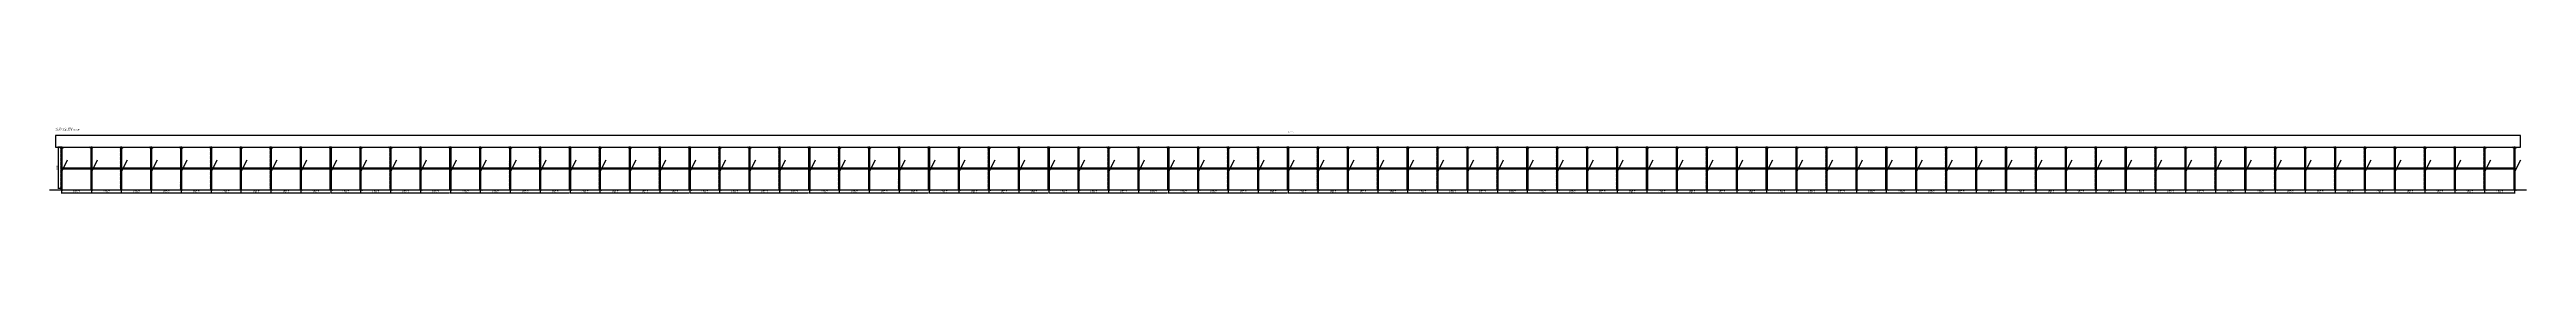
# Model space of a CAD drawing. Header units: metres. Extents: x -30 to 12446, y -25 to 308.
import ezdxf

# ---------------------------------------------------------------- set-up
doc = ezdxf.new("R2010")
doc.units = ezdxf.units.M
for name, color, linetype in [('BARRA_ANCORAGEM', 1, 'Continuous'), ('COTA', 241, 'Continuous'), ('GARFOS OK', 3, 'Continuous'), ('NOME DA VIGA', 6, 'Continuous'), ('SARR_7x7', 40, 'Continuous'), ('TIRAS REESCORAMENTO', 252, 'Continuous'), ('VIGAS', 3, 'Continuous')]:
    doc.layers.add(name, color=color, linetype=linetype)
doc.dimstyles.new('EZ DXF', dxfattribs={"dimtxt": 10, "dimasz": 3.5, "dimexe": 3, "dimexo": 1.5, "dimgap": 1, "dimtad": 1, "dimdec": 1, "dimdsep": 46, "dimcen": 2.5, "dimazin": 3, "dimtfac": 1, "dimtmove": 0, "dimatfit": 3})

msp = doc.modelspace()

# ---------------------------------------------------------------- hatches: boundary and pattern name
at = {"layer": 'COTA'}
h = msp.add_hatch(dxfattribs=at)
h.set_pattern_fill('ANSI31', scale=0.5)
h.paths.add_polyline_path([(26.5, 0), (33.5, 0), (33.5, 208), (26.5, 208)])
h = msp.add_hatch(dxfattribs=at)
h.set_pattern_fill('ANSI31', scale=0.5)
h.paths.add_polyline_path([(177.18, 0), (184.18, 0), (184.18, 208), (177.18, 208)])
h = msp.add_hatch(dxfattribs=at)
h.set_pattern_fill('ANSI31', scale=0.5)
h.paths.add_polyline_path([(327.85, 0), (334.85, 0), (334.85, 208), (327.85, 208)])
h = msp.add_hatch(dxfattribs=at)
h.set_pattern_fill('ANSI31', scale=0.5)
h.paths.add_polyline_path([(478.53, 0), (485.53, 0), (485.53, 208), (478.53, 208)])
h = msp.add_hatch(dxfattribs=at)
h.set_pattern_fill('ANSI31', scale=0.5)
h.paths.add_polyline_path([(629.21, 0), (636.21, 0), (636.21, 208), (629.21, 208)])
h = msp.add_hatch(dxfattribs=at)
h.set_pattern_fill('ANSI31', scale=0.5)
h.paths.add_polyline_path([(779.88, 0), (786.88, 0), (786.88, 208), (779.88, 208)])
h = msp.add_hatch(dxfattribs=at)
h.set_pattern_fill('ANSI31', scale=0.5)
h.paths.add_polyline_path([(930.56, 0), (937.56, 0), (937.56, 208), (930.56, 208)])
h = msp.add_hatch(dxfattribs=at)
h.set_pattern_fill('ANSI31', scale=0.5)
h.paths.add_polyline_path([(1081.24, 0), (1088.24, 0), (1088.24, 208), (1081.24, 208)])
h = msp.add_hatch(dxfattribs=at)
h.set_pattern_fill('ANSI31', scale=0.5)
h.paths.add_polyline_path([(1231.91, 0), (1238.91, 0), (1238.91, 208), (1231.91, 208)])
h = msp.add_hatch(dxfattribs=at)
h.set_pattern_fill('ANSI31', scale=0.5)
h.paths.add_polyline_path([(1382.59, 0), (1389.59, 0), (1389.59, 208), (1382.59, 208)])
h = msp.add_hatch(dxfattribs=at)
h.set_pattern_fill('ANSI31', scale=0.5)
h.paths.add_polyline_path([(1533.27, 0), (1540.27, 0), (1540.27, 208), (1533.27, 208)])
h = msp.add_hatch(dxfattribs=at)
h.set_pattern_fill('ANSI31', scale=0.5)
h.paths.add_polyline_path([(1683.95, 0), (1690.95, 0), (1690.95, 208), (1683.95, 208)])
h = msp.add_hatch(dxfattribs=at)
h.set_pattern_fill('ANSI31', scale=0.5)
h.paths.add_polyline_path([(1834.62, 0), (1841.62, 0), (1841.62, 208), (1834.62, 208)])
h = msp.add_hatch(dxfattribs=at)
h.set_pattern_fill('ANSI31', scale=0.5)
h.paths.add_polyline_path([(1985.3, 0), (1992.3, 0), (1992.3, 208), (1985.3, 208)])
h = msp.add_hatch(dxfattribs=at)
h.set_pattern_fill('ANSI31', scale=0.5)
h.paths.add_polyline_path([(2135.98, 0), (2142.98, 0), (2142.98, 208), (2135.98, 208)])
h = msp.add_hatch(dxfattribs=at)
h.set_pattern_fill('ANSI31', scale=0.5)
h.paths.add_polyline_path([(2286.65, 0), (2293.65, 0), (2293.65, 208), (2286.65, 208)])
h = msp.add_hatch(dxfattribs=at)
h.set_pattern_fill('ANSI31', scale=0.5)
h.paths.add_polyline_path([(2437.33, 0), (2444.33, 0), (2444.33, 208), (2437.33, 208)])
h = msp.add_hatch(dxfattribs=at)
h.set_pattern_fill('ANSI31', scale=0.5)
h.paths.add_polyline_path([(2588.01, 0), (2595.01, 0), (2595.01, 208), (2588.01, 208)])
h = msp.add_hatch(dxfattribs=at)
h.set_pattern_fill('ANSI31', scale=0.5)
h.paths.add_polyline_path([(2738.68, 0), (2745.68, 0), (2745.68, 208), (2738.68, 208)])
h = msp.add_hatch(dxfattribs=at)
h.set_pattern_fill('ANSI31', scale=0.5)
h.paths.add_polyline_path([(2889.36, 0), (2896.36, 0), (2896.36, 208), (2889.36, 208)])
h = msp.add_hatch(dxfattribs=at)
h.set_pattern_fill('ANSI31', scale=0.5)
h.paths.add_polyline_path([(3040.04, 0), (3047.04, 0), (3047.04, 208), (3040.04, 208)])
h = msp.add_hatch(dxfattribs=at)
h.set_pattern_fill('ANSI31', scale=0.5)
h.paths.add_polyline_path([(3190.71, 0), (3197.71, 0), (3197.71, 208), (3190.71, 208)])
h = msp.add_hatch(dxfattribs=at)
h.set_pattern_fill('ANSI31', scale=0.5)
h.paths.add_polyline_path([(3341.39, 0), (3348.39, 0), (3348.39, 208), (3341.39, 208)])
h = msp.add_hatch(dxfattribs=at)
h.set_pattern_fill('ANSI31', scale=0.5)
h.paths.add_polyline_path([(3492.07, 0), (3499.07, 0), (3499.07, 208), (3492.07, 208)])
h = msp.add_hatch(dxfattribs=at)
h.set_pattern_fill('ANSI31', scale=0.5)
h.paths.add_polyline_path([(3642.74, 0), (3649.74, 0), (3649.74, 208), (3642.74, 208)])
h = msp.add_hatch(dxfattribs=at)
h.set_pattern_fill('ANSI31', scale=0.5)
h.paths.add_polyline_path([(3793.42, 0), (3800.42, 0), (3800.42, 208), (3793.42, 208)])
h = msp.add_hatch(dxfattribs=at)
h.set_pattern_fill('ANSI31', scale=0.5)
h.paths.add_polyline_path([(3944.1, 0), (3951.1, 0), (3951.1, 208), (3944.1, 208)])
h = msp.add_hatch(dxfattribs=at)
h.set_pattern_fill('ANSI31', scale=0.5)
h.paths.add_polyline_path([(4094.77, 0), (4101.77, 0), (4101.77, 208), (4094.77, 208)])
h = msp.add_hatch(dxfattribs=at)
h.set_pattern_fill('ANSI31', scale=0.5)
h.paths.add_polyline_path([(4245.45, 0), (4252.45, 0), (4252.45, 208), (4245.45, 208)])
h = msp.add_hatch(dxfattribs=at)
h.set_pattern_fill('ANSI31', scale=0.5)
h.paths.add_polyline_path([(4396.13, 0), (4403.13, 0), (4403.13, 208), (4396.13, 208)])
h = msp.add_hatch(dxfattribs=at)
h.set_pattern_fill('ANSI31', scale=0.5)
h.paths.add_polyline_path([(4546.8, 0), (4553.8, 0), (4553.8, 208), (4546.8, 208)])
h = msp.add_hatch(dxfattribs=at)
h.set_pattern_fill('ANSI31', scale=0.5)
h.paths.add_polyline_path([(4697.48, 0), (4704.48, 0), (4704.48, 208), (4697.48, 208)])
h = msp.add_hatch(dxfattribs=at)
h.set_pattern_fill('ANSI31', scale=0.5)
h.paths.add_polyline_path([(4848.16, 0), (4855.16, 0), (4855.16, 208), (4848.16, 208)])
h = msp.add_hatch(dxfattribs=at)
h.set_pattern_fill('ANSI31', scale=0.5)
h.paths.add_polyline_path([(4998.84, 0), (5005.84, 0), (5005.84, 208), (4998.84, 208)])
h = msp.add_hatch(dxfattribs=at)
h.set_pattern_fill('ANSI31', scale=0.5)
h.paths.add_polyline_path([(5149.51, 0), (5156.51, 0), (5156.51, 208), (5149.51, 208)])
h = msp.add_hatch(dxfattribs=at)
h.set_pattern_fill('ANSI31', scale=0.5)
h.paths.add_polyline_path([(5300.19, 0), (5307.19, 0), (5307.19, 208), (5300.19, 208)])
h = msp.add_hatch(dxfattribs=at)
h.set_pattern_fill('ANSI31', scale=0.5)
h.paths.add_polyline_path([(5450.87, 0), (5457.87, 0), (5457.87, 208), (5450.87, 208)])
h = msp.add_hatch(dxfattribs=at)
h.set_pattern_fill('ANSI31', scale=0.5)
h.paths.add_polyline_path([(5601.54, 0), (5608.54, 0), (5608.54, 208), (5601.54, 208)])
h = msp.add_hatch(dxfattribs=at)
h.set_pattern_fill('ANSI31', scale=0.5)
h.paths.add_polyline_path([(5752.22, 0), (5759.22, 0), (5759.22, 208), (5752.22, 208)])
h = msp.add_hatch(dxfattribs=at)
h.set_pattern_fill('ANSI31', scale=0.5)
h.paths.add_polyline_path([(5902.9, 0), (5909.9, 0), (5909.9, 208), (5902.9, 208)])
h = msp.add_hatch(dxfattribs=at)
h.set_pattern_fill('ANSI31', scale=0.5)
h.paths.add_polyline_path([(6053.57, 0), (6060.57, 0), (6060.57, 208), (6053.57, 208)])
h = msp.add_hatch(dxfattribs=at)
h.set_pattern_fill('ANSI31', scale=0.5)
h.paths.add_polyline_path([(6204.25, 0), (6211.25, 0), (6211.25, 208), (6204.25, 208)])
h = msp.add_hatch(dxfattribs=at)
h.set_pattern_fill('ANSI31', scale=0.5)
h.paths.add_polyline_path([(6354.93, 0), (6361.93, 0), (6361.93, 208), (6354.93, 208)])
h = msp.add_hatch(dxfattribs=at)
h.set_pattern_fill('ANSI31', scale=0.5)
h.paths.add_polyline_path([(6505.6, 0), (6512.6, 0), (6512.6, 208), (6505.6, 208)])
h = msp.add_hatch(dxfattribs=at)
h.set_pattern_fill('ANSI31', scale=0.5)
h.paths.add_polyline_path([(6656.28, 0), (6663.28, 0), (6663.28, 208), (6656.28, 208)])
h = msp.add_hatch(dxfattribs=at)
h.set_pattern_fill('ANSI31', scale=0.5)
h.paths.add_polyline_path([(6806.96, 0), (6813.96, 0), (6813.96, 208), (6806.96, 208)])
h = msp.add_hatch(dxfattribs=at)
h.set_pattern_fill('ANSI31', scale=0.5)
h.paths.add_polyline_path([(6957.63, 0), (6964.63, 0), (6964.63, 208), (6957.63, 208)])
h = msp.add_hatch(dxfattribs=at)
h.set_pattern_fill('ANSI31', scale=0.5)
h.paths.add_polyline_path([(7108.31, 0), (7115.31, 0), (7115.31, 208), (7108.31, 208)])
h = msp.add_hatch(dxfattribs=at)
h.set_pattern_fill('ANSI31', scale=0.5)
h.paths.add_polyline_path([(7258.99, 0), (7265.99, 0), (7265.99, 208), (7258.99, 208)])
h = msp.add_hatch(dxfattribs=at)
h.set_pattern_fill('ANSI31', scale=0.5)
h.paths.add_polyline_path([(7409.66, 0), (7416.66, 0), (7416.66, 208), (7409.66, 208)])
h = msp.add_hatch(dxfattribs=at)
h.set_pattern_fill('ANSI31', scale=0.5)
h.paths.add_polyline_path([(7560.34, 0), (7567.34, 0), (7567.34, 208), (7560.34, 208)])
h = msp.add_hatch(dxfattribs=at)
h.set_pattern_fill('ANSI31', scale=0.5)
h.paths.add_polyline_path([(7711.02, 0), (7718.02, 0), (7718.02, 208), (7711.02, 208)])
h = msp.add_hatch(dxfattribs=at)
h.set_pattern_fill('ANSI31', scale=0.5)
h.paths.add_polyline_path([(7861.7, 0), (7868.7, 0), (7868.7, 208), (7861.7, 208)])
h = msp.add_hatch(dxfattribs=at)
h.set_pattern_fill('ANSI31', scale=0.5)
h.paths.add_polyline_path([(8012.37, 0), (8019.37, 0), (8019.37, 208), (8012.37, 208)])
h = msp.add_hatch(dxfattribs=at)
h.set_pattern_fill('ANSI31', scale=0.5)
h.paths.add_polyline_path([(8163.05, 0), (8170.05, 0), (8170.05, 208), (8163.05, 208)])
h = msp.add_hatch(dxfattribs=at)
h.set_pattern_fill('ANSI31', scale=0.5)
h.paths.add_polyline_path([(8313.73, 0), (8320.73, 0), (8320.73, 208), (8313.73, 208)])
h = msp.add_hatch(dxfattribs=at)
h.set_pattern_fill('ANSI31', scale=0.5)
h.paths.add_polyline_path([(8464.4, 0), (8471.4, 0), (8471.4, 208), (8464.4, 208)])
h = msp.add_hatch(dxfattribs=at)
h.set_pattern_fill('ANSI31', scale=0.5)
h.paths.add_polyline_path([(8615.08, 0), (8622.08, 0), (8622.08, 208), (8615.08, 208)])
h = msp.add_hatch(dxfattribs=at)
h.set_pattern_fill('ANSI31', scale=0.5)
h.paths.add_polyline_path([(8765.76, 0), (8772.76, 0), (8772.76, 208), (8765.76, 208)])
h = msp.add_hatch(dxfattribs=at)
h.set_pattern_fill('ANSI31', scale=0.5)
h.paths.add_polyline_path([(8916.43, 0), (8923.43, 0), (8923.43, 208), (8916.43, 208)])
h = msp.add_hatch(dxfattribs=at)
h.set_pattern_fill('ANSI31', scale=0.5)
h.paths.add_polyline_path([(9067.11, 0), (9074.11, 0), (9074.11, 208), (9067.11, 208)])
h = msp.add_hatch(dxfattribs=at)
h.set_pattern_fill('ANSI31', scale=0.5)
h.paths.add_polyline_path([(9217.79, 0), (9224.79, 0), (9224.79, 208), (9217.79, 208)])
h = msp.add_hatch(dxfattribs=at)
h.set_pattern_fill('ANSI31', scale=0.5)
h.paths.add_polyline_path([(9368.46, 0), (9375.46, 0), (9375.46, 208), (9368.46, 208)])
h = msp.add_hatch(dxfattribs=at)
h.set_pattern_fill('ANSI31', scale=0.5)
h.paths.add_polyline_path([(9519.14, 0), (9526.14, 0), (9526.14, 208), (9519.14, 208)])
h = msp.add_hatch(dxfattribs=at)
h.set_pattern_fill('ANSI31', scale=0.5)
h.paths.add_polyline_path([(9669.82, 0), (9676.82, 0), (9676.82, 208), (9669.82, 208)])
h = msp.add_hatch(dxfattribs=at)
h.set_pattern_fill('ANSI31', scale=0.5)
h.paths.add_polyline_path([(9820.49, 0), (9827.49, 0), (9827.49, 208), (9820.49, 208)])
h = msp.add_hatch(dxfattribs=at)
h.set_pattern_fill('ANSI31', scale=0.5)
h.paths.add_polyline_path([(9971.17, 0), (9978.17, 0), (9978.17, 208), (9971.17, 208)])
h = msp.add_hatch(dxfattribs=at)
h.set_pattern_fill('ANSI31', scale=0.5)
h.paths.add_polyline_path([(10121.85, 0), (10128.85, 0), (10128.85, 208), (10121.85, 208)])
h = msp.add_hatch(dxfattribs=at)
h.set_pattern_fill('ANSI31', scale=0.5)
h.paths.add_polyline_path([(10272.52, 0), (10279.52, 0), (10279.52, 208), (10272.52, 208)])
h = msp.add_hatch(dxfattribs=at)
h.set_pattern_fill('ANSI31', scale=0.5)
h.paths.add_polyline_path([(10423.2, 0), (10430.2, 0), (10430.2, 208), (10423.2, 208)])
h = msp.add_hatch(dxfattribs=at)
h.set_pattern_fill('ANSI31', scale=0.5)
h.paths.add_polyline_path([(10573.88, 0), (10580.88, 0), (10580.88, 208), (10573.88, 208)])
h = msp.add_hatch(dxfattribs=at)
h.set_pattern_fill('ANSI31', scale=0.5)
h.paths.add_polyline_path([(10724.55, 0), (10731.55, 0), (10731.55, 208), (10724.55, 208)])
h = msp.add_hatch(dxfattribs=at)
h.set_pattern_fill('ANSI31', scale=0.5)
h.paths.add_polyline_path([(10875.23, 0), (10882.23, 0), (10882.23, 208), (10875.23, 208)])
h = msp.add_hatch(dxfattribs=at)
h.set_pattern_fill('ANSI31', scale=0.5)
h.paths.add_polyline_path([(11025.91, 0), (11032.91, 0), (11032.91, 208), (11025.91, 208)])
h = msp.add_hatch(dxfattribs=at)
h.set_pattern_fill('ANSI31', scale=0.5)
h.paths.add_polyline_path([(11176.59, 0), (11183.59, 0), (11183.59, 208), (11176.59, 208)])
h = msp.add_hatch(dxfattribs=at)
h.set_pattern_fill('ANSI31', scale=0.5)
h.paths.add_polyline_path([(11327.26, 0), (11334.26, 0), (11334.26, 208), (11327.26, 208)])
h = msp.add_hatch(dxfattribs=at)
h.set_pattern_fill('ANSI31', scale=0.5)
h.paths.add_polyline_path([(11477.94, 0), (11484.94, 0), (11484.94, 208), (11477.94, 208)])
h = msp.add_hatch(dxfattribs=at)
h.set_pattern_fill('ANSI31', scale=0.5)
h.paths.add_polyline_path([(11628.62, 0), (11635.62, 0), (11635.62, 208), (11628.62, 208)])
h = msp.add_hatch(dxfattribs=at)
h.set_pattern_fill('ANSI31', scale=0.5)
h.paths.add_polyline_path([(11779.29, 0), (11786.29, 0), (11786.29, 208), (11779.29, 208)])
h = msp.add_hatch(dxfattribs=at)
h.set_pattern_fill('ANSI31', scale=0.5)
h.paths.add_polyline_path([(11929.97, 0), (11936.97, 0), (11936.97, 208), (11929.97, 208)])
h = msp.add_hatch(dxfattribs=at)
h.set_pattern_fill('ANSI31', scale=0.5)
h.paths.add_polyline_path([(12080.65, 0), (12087.65, 0), (12087.65, 208), (12080.65, 208)])
h = msp.add_hatch(dxfattribs=at)
h.set_pattern_fill('ANSI31', scale=0.5)
h.paths.add_polyline_path([(12231.32, 0), (12238.32, 0), (12238.32, 208), (12231.32, 208)])
h = msp.add_hatch(dxfattribs=at)
h.set_pattern_fill('ANSI31', scale=0.5)
h.paths.add_polyline_path([(12382, 0), (12389, 0), (12389, 208), (12382, 208)])

# ---------------------------------------------------------------- linework, layer by layer
at = {"layer": 'BARRA_ANCORAGEM'}
for p, q in [((30, 83.2), (61.2, 145.6)), ((180.68, 83.2), (211.88, 145.6)), ((331.35, 83.2), (362.55, 145.6)), ((482.03, 83.2), (513.23, 145.6)), ((632.71, 83.2), (663.91, 145.6)), ((783.38, 83.2), (814.58, 145.6)), ((934.06, 83.2), (965.26, 145.6)), ((1084.74, 83.2), (1115.94, 145.6)), ((1235.41, 83.2), (1266.61, 145.6)), ((1386.09, 83.2), (1417.29, 145.6)), ((1536.77, 83.2), (1567.97, 145.6)), ((1687.45, 83.2), (1718.65, 145.6)), ((1838.12, 83.2), (1869.32, 145.6)), ((1988.8, 83.2), (2020, 145.6)), ((2139.48, 83.2), (2170.68, 145.6)), ((2290.15, 83.2), (2321.35, 145.6)), ((2440.83, 83.2), (2472.03, 145.6)), ((2591.51, 83.2), (2622.71, 145.6)), ((2742.18, 83.2), (2773.38, 145.6)), ((2892.86, 83.2), (2924.06, 145.6)), ((3043.54, 83.2), (3074.74, 145.6)), ((3194.21, 83.2), (3225.41, 145.6)), ((3344.89, 83.2), (3376.09, 145.6)), ((3495.57, 83.2), (3526.77, 145.6)), ((3646.24, 83.2), (3677.44, 145.6)), ((3796.92, 83.2), (3828.12, 145.6)), ((3947.6, 83.2), (3978.8, 145.6)), ((4098.27, 83.2), (4129.47, 145.6)), ((4248.95, 83.2), (4280.15, 145.6)), ((4399.63, 83.2), (4430.83, 145.6)), ((4550.3, 83.2), (4581.5, 145.6)), ((4700.98, 83.2), (4732.18, 145.6)), ((4851.66, 83.2), (4882.86, 145.6)), ((5002.34, 83.2), (5033.54, 145.6)), ((5153.01, 83.2), (5184.21, 145.6)), ((5303.69, 83.2), (5334.89, 145.6)), ((5454.37, 83.2), (5485.57, 145.6)), ((5605.04, 83.2), (5636.24, 145.6)), ((5755.72, 83.2), (5786.92, 145.6)), ((5906.4, 83.2), (5937.6, 145.6)), ((6057.07, 83.2), (6088.27, 145.6)), ((6207.75, 83.2), (6238.95, 145.6)), ((6358.43, 83.2), (6389.63, 145.6)), ((6509.1, 83.2), (6540.3, 145.6)), ((6659.78, 83.2), (6690.98, 145.6)), ((6810.46, 83.2), (6841.66, 145.6)), ((6961.13, 83.2), (6992.33, 145.6)), ((7111.81, 83.2), (7143.01, 145.6)), ((7262.49, 83.2), (7293.69, 145.6)), ((7413.16, 83.2), (7444.36, 145.6)), ((7563.84, 83.2), (7595.04, 145.6)), ((7714.52, 83.2), (7745.72, 145.6)), ((7865.2, 83.2), (7896.4, 145.6)), ((8015.87, 83.2), (8047.07, 145.6)), ((8166.55, 83.2), (8197.75, 145.6)), ((8317.23, 83.2), (8348.43, 145.6)), ((8467.9, 83.2), (8499.1, 145.6)), ((8618.58, 83.2), (8649.78, 145.6)), ((8769.26, 83.2), (8800.46, 145.6)), ((8919.93, 83.2), (8951.13, 145.6)), ((9070.61, 83.2), (9101.81, 145.6)), ((9221.29, 83.2), (9252.49, 145.6)), ((9371.96, 83.2), (9403.16, 145.6)), ((9522.64, 83.2), (9553.84, 145.6)), ((9673.32, 83.2), (9704.52, 145.6)), ((9823.99, 83.2), (9855.19, 145.6)), ((9974.67, 83.2), (10005.87, 145.6)), ((10125.35, 83.2), (10156.55, 145.6)), ((10276.02, 83.2), (10307.22, 145.6)), ((10426.7, 83.2), (10457.9, 145.6)), ((10577.38, 83.2), (10608.58, 145.6)), ((10728.05, 83.2), (10759.25, 145.6)), ((10878.73, 83.2), (10909.93, 145.6)), ((11029.41, 83.2), (11060.61, 145.6)), ((11180.09, 83.2), (11211.29, 145.6)), ((11330.76, 83.2), (11361.96, 145.6)), ((11481.44, 83.2), (11512.64, 145.6)), ((11632.12, 83.2), (11663.32, 145.6)), ((11782.79, 83.2), (11813.99, 145.6)), ((11933.47, 83.2), (11964.67, 145.6)), ((12084.15, 83.2), (12115.35, 145.6)), ((12234.82, 83.2), (12266.02, 145.6)), ((12385.5, 83.2), (12416.7, 145.6))]:
    msp.add_line(p, q, dxfattribs=at)
at = {"layer": 'GARFOS OK'}
for p, q in [((30, 201), (20.5, 208)), ((20.5, 208), (39.5, 208)), ((30, 201), (39.5, 208)), ((180.68, 201), (171.18, 208)), ((171.18, 208), (190.18, 208)), ((180.68, 201), (190.18, 208)), ((331.35, 201), (321.85, 208)), ((321.85, 208), (340.85, 208)), ((331.35, 201), (340.85, 208)), ((482.03, 201), (472.53, 208)), ((472.53, 208), (491.53, 208)), ((482.03, 201), (491.53, 208)), ((632.71, 201), (623.21, 208)), ((623.21, 208), (642.21, 208)), ((632.71, 201), (642.21, 208)), ((783.38, 201), (773.88, 208)), ((773.88, 208), (792.88, 208)), ((783.38, 201), (792.88, 208)), ((934.06, 201), (924.56, 208)), ((924.56, 208), (943.56, 208)), ((934.06, 201), (943.56, 208)), ((1084.74, 201), (1075.24, 208)), ((1075.24, 208), (1094.24, 208)), ((1084.74, 201), (1094.24, 208)), ((1235.41, 201), (1225.91, 208)), ((1225.91, 208), (1244.91, 208)), ((1235.41, 201), (1244.91, 208)), ((1386.09, 201), (1376.59, 208)), ((1376.59, 208), (1395.59, 208)), ((1386.09, 201), (1395.59, 208)), ((1536.77, 201), (1527.27, 208)), ((1527.27, 208), (1546.27, 208)), ((1536.77, 201), (1546.27, 208)), ((1687.45, 201), (1677.95, 208)), ((1677.95, 208), (1696.95, 208)), ((1687.45, 201), (1696.95, 208)), ((1838.12, 201), (1828.62, 208)), ((1828.62, 208), (1847.62, 208)), ((1838.12, 201), (1847.62, 208)), ((1988.8, 201), (1979.3, 208)), ((1979.3, 208), (1998.3, 208)), ((1988.8, 201), (1998.3, 208)), ((2139.48, 201), (2129.98, 208)), ((2129.98, 208), (2148.98, 208)), ((2139.48, 201), (2148.98, 208)), ((2290.15, 201), (2280.65, 208)), ((2280.65, 208), (2299.65, 208)), ((2290.15, 201), (2299.65, 208)), ((2440.83, 201), (2431.33, 208)), ((2431.33, 208), (2450.33, 208)), ((2440.83, 201), (2450.33, 208)), ((2591.51, 201), (2582.01, 208)), ((2582.01, 208), (2601.01, 208)), ((2591.51, 201), (2601.01, 208)), ((2742.18, 201), (2732.68, 208)), ((2732.68, 208), (2751.68, 208)), ((2742.18, 201), (2751.68, 208)), ((2892.86, 201), (2883.36, 208)), ((2883.36, 208), (2902.36, 208)), ((2892.86, 201), (2902.36, 208)), ((3043.54, 201), (3034.04, 208)), ((3034.04, 208), (3053.04, 208)), ((3043.54, 201), (3053.04, 208)), ((3194.21, 201), (3184.71, 208)), ((3184.71, 208), (3203.71, 208)), ((3194.21, 201), (3203.71, 208)), ((3344.89, 201), (3335.39, 208)), ((3335.39, 208), (3354.39, 208)), ((3344.89, 201), (3354.39, 208)), ((3495.57, 201), (3486.07, 208)), ((3486.07, 208), (3505.07, 208)), ((3495.57, 201), (3505.07, 208)), ((3646.24, 201), (3636.74, 208)), ((3636.74, 208), (3655.74, 208)), ((3646.24, 201), (3655.74, 208)), ((3796.92, 201), (3787.42, 208)), ((3787.42, 208), (3806.42, 208)), ((3796.92, 201), (3806.42, 208)), ((3947.6, 201), (3938.1, 208)), ((3938.1, 208), (3957.1, 208)), ((3947.6, 201), (3957.1, 208)), ((4098.27, 201), (4088.77, 208)), ((4088.77, 208), (4107.77, 208)), ((4098.27, 201), (4107.77, 208)), ((4248.95, 201), (4239.45, 208)), ((4239.45, 208), (4258.45, 208)), ((4248.95, 201), (4258.45, 208)), ((4399.63, 201), (4390.13, 208)), ((4390.13, 208), (4409.13, 208)), ((4399.63, 201), (4409.13, 208)), ((4550.3, 201), (4540.8, 208)), ((4540.8, 208), (4559.8, 208)), ((4550.3, 201), (4559.8, 208)), ((4700.98, 201), (4691.48, 208)), ((4691.48, 208), (4710.48, 208)), ((4700.98, 201), (4710.48, 208)), ((4851.66, 201), (4842.16, 208)), ((4842.16, 208), (4861.16, 208)), ((4851.66, 201), (4861.16, 208)), ((5002.34, 201), (4992.84, 208)), ((4992.84, 208), (5011.84, 208)), ((5002.34, 201), (5011.84, 208)), ((5153.01, 201), (5143.51, 208)), ((5143.51, 208), (5162.51, 208)), ((5153.01, 201), (5162.51, 208)), ((5303.69, 201), (5294.19, 208)), ((5294.19, 208), (5313.19, 208)), ((5303.69, 201), (5313.19, 208)), ((5454.37, 201), (5444.87, 208)), ((5444.87, 208), (5463.87, 208)), ((5454.37, 201), (5463.87, 208)), ((5605.04, 201), (5595.54, 208)), ((5595.54, 208), (5614.54, 208)), ((5605.04, 201), (5614.54, 208)), ((5755.72, 201), (5746.22, 208)), ((5746.22, 208), (5765.22, 208)), ((5755.72, 201), (5765.22, 208)), ((5906.4, 201), (5896.9, 208)), ((5896.9, 208), (5915.9, 208)), ((5906.4, 201), (5915.9, 208)), ((6057.07, 201), (6047.57, 208)), ((6047.57, 208), (6066.57, 208)), ((6057.07, 201), (6066.57, 208)), ((6207.75, 201), (6198.25, 208)), ((6198.25, 208), (6217.25, 208)), ((6207.75, 201), (6217.25, 208)), ((6358.43, 201), (6348.93, 208)), ((6348.93, 208), (6367.93, 208)), ((6358.43, 201), (6367.93, 208)), ((6509.1, 201), (6499.6, 208)), ((6499.6, 208), (6518.6, 208)), ((6509.1, 201), (6518.6, 208)), ((6659.78, 201), (6650.28, 208)), ((6650.28, 208), (6669.28, 208)), ((6659.78, 201), (6669.28, 208)), ((6810.46, 201), (6800.96, 208)), ((6800.96, 208), (6819.96, 208)), ((6810.46, 201), (6819.96, 208)), ((6961.13, 201), (6951.63, 208)), ((6951.63, 208), (6970.63, 208)), ((6961.13, 201), (6970.63, 208)), ((7111.81, 201), (7102.31, 208)), ((7102.31, 208), (7121.31, 208)), ((7111.81, 201), (7121.31, 208)), ((7262.49, 201), (7252.99, 208)), ((7252.99, 208), (7271.99, 208)), ((7262.49, 201), (7271.99, 208)), ((7413.16, 201), (7403.66, 208)), ((7403.66, 208), (7422.66, 208)), ((7413.16, 201), (7422.66, 208)), ((7563.84, 201), (7554.34, 208)), ((7554.34, 208), (7573.34, 208)), ((7563.84, 201), (7573.34, 208)), ((7714.52, 201), (7705.02, 208)), ((7705.02, 208), (7724.02, 208)), ((7714.52, 201), (7724.02, 208)), ((7865.2, 201), (7855.7, 208)), ((7855.7, 208), (7874.7, 208)), ((7865.2, 201), (7874.7, 208)), ((8015.87, 201), (8006.37, 208)), ((8006.37, 208), (8025.37, 208)), ((8015.87, 201), (8025.37, 208)), ((8166.55, 201), (8157.05, 208)), ((8157.05, 208), (8176.05, 208)), ((8166.55, 201), (8176.05, 208)), ((8317.23, 201), (8307.73, 208)), ((8307.73, 208), (8326.73, 208)), ((8317.23, 201), (8326.73, 208)), ((8467.9, 201), (8458.4, 208)), ((8458.4, 208), (8477.4, 208)), ((8467.9, 201), (8477.4, 208)), ((8618.58, 201), (8609.08, 208)), ((8609.08, 208), (8628.08, 208)), ((8618.58, 201), (8628.08, 208)), ((8769.26, 201), (8759.76, 208)), ((8759.76, 208), (8778.76, 208)), ((8769.26, 201), (8778.76, 208)), ((8919.93, 201), (8910.43, 208)), ((8910.43, 208), (8929.43, 208)), ((8919.93, 201), (8929.43, 208)), ((9070.61, 201), (9061.11, 208)), ((9061.11, 208), (9080.11, 208)), ((9070.61, 201), (9080.11, 208)), ((9221.29, 201), (9211.79, 208)), ((9211.79, 208), (9230.79, 208)), ((9221.29, 201), (9230.79, 208)), ((9371.96, 201), (9362.46, 208)), ((9362.46, 208), (9381.46, 208)), ((9371.96, 201), (9381.46, 208)), ((9522.64, 201), (9513.14, 208)), ((9513.14, 208), (9532.14, 208)), ((9522.64, 201), (9532.14, 208)), ((9673.32, 201), (9663.82, 208)), ((9663.82, 208), (9682.82, 208)), ((9673.32, 201), (9682.82, 208)), ((9823.99, 201), (9814.49, 208)), ((9814.49, 208), (9833.49, 208)), ((9823.99, 201), (9833.49, 208)), ((9974.67, 201), (9965.17, 208)), ((9965.17, 208), (9984.17, 208)), ((9974.67, 201), (9984.17, 208)), ((10125.35, 201), (10115.85, 208)), ((10115.85, 208), (10134.85, 208)), ((10125.35, 201), (10134.85, 208)), ((10276.02, 201), (10266.52, 208)), ((10266.52, 208), (10285.52, 208)), ((10276.02, 201), (10285.52, 208)), ((10426.7, 201), (10417.2, 208)), ((10417.2, 208), (10436.2, 208)), ((10426.7, 201), (10436.2, 208)), ((10577.38, 201), (10567.88, 208)), ((10567.88, 208), (10586.88, 208)), ((10577.38, 201), (10586.88, 208)), ((10728.05, 201), (10718.55, 208)), ((10718.55, 208), (10737.55, 208)), ((10728.05, 201), (10737.55, 208)), ((10878.73, 201), (10869.23, 208)), ((10869.23, 208), (10888.23, 208)), ((10878.73, 201), (10888.23, 208)), ((11029.41, 201), (11019.91, 208)), ((11019.91, 208), (11038.91, 208)), ((11029.41, 201), (11038.91, 208)), ((11180.09, 201), (11170.59, 208)), ((11170.59, 208), (11189.59, 208)), ((11180.09, 201), (11189.59, 208)), ((11330.76, 201), (11321.26, 208)), ((11321.26, 208), (11340.26, 208)), ((11330.76, 201), (11340.26, 208)), ((11481.44, 201), (11471.94, 208)), ((11471.94, 208), (11490.94, 208)), ((11481.44, 201), (11490.94, 208)), ((11632.12, 201), (11622.62, 208)), ((11622.62, 208), (11641.62, 208)), ((11632.12, 201), (11641.62, 208)), ((11782.79, 201), (11773.29, 208)), ((11773.29, 208), (11792.29, 208)), ((11782.79, 201), (11792.29, 208)), ((11933.47, 201), (11923.97, 208)), ((11923.97, 208), (11942.97, 208)), ((11933.47, 201), (11942.97, 208)), ((12084.15, 201), (12074.65, 208)), ((12074.65, 208), (12093.65, 208)), ((12084.15, 201), (12093.65, 208)), ((12234.82, 201), (12225.32, 208)), ((12225.32, 208), (12244.32, 208)), ((12234.82, 201), (12244.32, 208)), ((12385.5, 201), (12376, 208)), ((12376, 208), (12395, 208)), ((12385.5, 201), (12395, 208))]:
    msp.add_line(p, q, dxfattribs=at)
at = {"layer": 'GARFOS OK', "linetype": 'CONTINUOUS'}
msp.add_line((-30, -7), (12445.5, -7), dxfattribs=at)
at = {"layer": 'GARFOS OK'}
for points in [[(26.5, 0), (33.5, 0), (33.5, 208), (26.5, 208), (26.5, 0)], [(177.18, 0), (184.18, 0), (184.18, 208), (177.18, 208), (177.18, 0)], [(327.85, 0), (334.85, 0), (334.85, 208), (327.85, 208), (327.85, 0)], [(478.53, 0), (485.53, 0), (485.53, 208), (478.53, 208), (478.53, 0)], [(629.21, 0), (636.21, 0), (636.21, 208), (629.21, 208), (629.21, 0)], [(779.88, 0), (786.88, 0), (786.88, 208), (779.88, 208), (779.88, 0)], [(930.56, 0), (937.56, 0), (937.56, 208), (930.56, 208), (930.56, 0)], [(1081.24, 0), (1088.24, 0), (1088.24, 208), (1081.24, 208), (1081.24, 0)], [(1231.91, 0), (1238.91, 0), (1238.91, 208), (1231.91, 208), (1231.91, 0)], [(1382.59, 0), (1389.59, 0), (1389.59, 208), (1382.59, 208), (1382.59, 0)], [(1533.27, 0), (1540.27, 0), (1540.27, 208), (1533.27, 208), (1533.27, 0)], [(1683.95, 0), (1690.95, 0), (1690.95, 208), (1683.95, 208), (1683.95, 0)], [(1834.62, 0), (1841.62, 0), (1841.62, 208), (1834.62, 208), (1834.62, 0)], [(1985.3, 0), (1992.3, 0), (1992.3, 208), (1985.3, 208), (1985.3, 0)], [(2135.98, 0), (2142.98, 0), (2142.98, 208), (2135.98, 208), (2135.98, 0)], [(2286.65, 0), (2293.65, 0), (2293.65, 208), (2286.65, 208), (2286.65, 0)], [(2437.33, 0), (2444.33, 0), (2444.33, 208), (2437.33, 208), (2437.33, 0)], [(2588.01, 0), (2595.01, 0), (2595.01, 208), (2588.01, 208), (2588.01, 0)], [(2738.68, 0), (2745.68, 0), (2745.68, 208), (2738.68, 208), (2738.68, 0)], [(2889.36, 0), (2896.36, 0), (2896.36, 208), (2889.36, 208), (2889.36, 0)], [(3040.04, 0), (3047.04, 0), (3047.04, 208), (3040.04, 208), (3040.04, 0)], [(3190.71, 0), (3197.71, 0), (3197.71, 208), (3190.71, 208), (3190.71, 0)], [(3341.39, 0), (3348.39, 0), (3348.39, 208), (3341.39, 208), (3341.39, 0)], [(3492.07, 0), (3499.07, 0), (3499.07, 208), (3492.07, 208), (3492.07, 0)], [(3642.74, 0), (3649.74, 0), (3649.74, 208), (3642.74, 208), (3642.74, 0)], [(3793.42, 0), (3800.42, 0), (3800.42, 208), (3793.42, 208), (3793.42, 0)], [(3944.1, 0), (3951.1, 0), (3951.1, 208), (3944.1, 208), (3944.1, 0)], [(4094.77, 0), (4101.77, 0), (4101.77, 208), (4094.77, 208), (4094.77, 0)], [(4245.45, 0), (4252.45, 0), (4252.45, 208), (4245.45, 208), (4245.45, 0)], [(4396.13, 0), (4403.13, 0), (4403.13, 208), (4396.13, 208), (4396.13, 0)], [(4546.8, 0), (4553.8, 0), (4553.8, 208), (4546.8, 208), (4546.8, 0)], [(4697.48, 0), (4704.48, 0), (4704.48, 208), (4697.48, 208), (4697.48, 0)], [(4848.16, 0), (4855.16, 0), (4855.16, 208), (4848.16, 208), (4848.16, 0)], [(4998.84, 0), (5005.84, 0), (5005.84, 208), (4998.84, 208), (4998.84, 0)], [(5149.51, 0), (5156.51, 0), (5156.51, 208), (5149.51, 208), (5149.51, 0)], [(5300.19, 0), (5307.19, 0), (5307.19, 208), (5300.19, 208), (5300.19, 0)], [(5450.87, 0), (5457.87, 0), (5457.87, 208), (5450.87, 208), (5450.87, 0)], [(5601.54, 0), (5608.54, 0), (5608.54, 208), (5601.54, 208), (5601.54, 0)], [(5752.22, 0), (5759.22, 0), (5759.22, 208), (5752.22, 208), (5752.22, 0)], [(5902.9, 0), (5909.9, 0), (5909.9, 208), (5902.9, 208), (5902.9, 0)], [(6053.57, 0), (6060.57, 0), (6060.57, 208), (6053.57, 208), (6053.57, 0)], [(6204.25, 0), (6211.25, 0), (6211.25, 208), (6204.25, 208), (6204.25, 0)], [(6354.93, 0), (6361.93, 0), (6361.93, 208), (6354.93, 208), (6354.93, 0)], [(6505.6, 0), (6512.6, 0), (6512.6, 208), (6505.6, 208), (6505.6, 0)], [(6656.28, 0), (6663.28, 0), (6663.28, 208), (6656.28, 208), (6656.28, 0)], [(6806.96, 0), (6813.96, 0), (6813.96, 208), (6806.96, 208), (6806.96, 0)], [(6957.63, 0), (6964.63, 0), (6964.63, 208), (6957.63, 208), (6957.63, 0)], [(7108.31, 0), (7115.31, 0), (7115.31, 208), (7108.31, 208), (7108.31, 0)], [(7258.99, 0), (7265.99, 0), (7265.99, 208), (7258.99, 208), (7258.99, 0)], [(7409.66, 0), (7416.66, 0), (7416.66, 208), (7409.66, 208), (7409.66, 0)], [(7560.34, 0), (7567.34, 0), (7567.34, 208), (7560.34, 208), (7560.34, 0)], [(7711.02, 0), (7718.02, 0), (7718.02, 208), (7711.02, 208), (7711.02, 0)], [(7861.7, 0), (7868.7, 0), (7868.7, 208), (7861.7, 208), (7861.7, 0)], [(8012.37, 0), (8019.37, 0), (8019.37, 208), (8012.37, 208), (8012.37, 0)], [(8163.05, 0), (8170.05, 0), (8170.05, 208), (8163.05, 208), (8163.05, 0)], [(8313.73, 0), (8320.73, 0), (8320.73, 208), (8313.73, 208), (8313.73, 0)], [(8464.4, 0), (8471.4, 0), (8471.4, 208), (8464.4, 208), (8464.4, 0)], [(8615.08, 0), (8622.08, 0), (8622.08, 208), (8615.08, 208), (8615.08, 0)], [(8765.76, 0), (8772.76, 0), (8772.76, 208), (8765.76, 208), (8765.76, 0)], [(8916.43, 0), (8923.43, 0), (8923.43, 208), (8916.43, 208), (8916.43, 0)], [(9067.11, 0), (9074.11, 0), (9074.11, 208), (9067.11, 208), (9067.11, 0)], [(9217.79, 0), (9224.79, 0), (9224.79, 208), (9217.79, 208), (9217.79, 0)], [(9368.46, 0), (9375.46, 0), (9375.46, 208), (9368.46, 208), (9368.46, 0)], [(9519.14, 0), (9526.14, 0), (9526.14, 208), (9519.14, 208), (9519.14, 0)], [(9669.82, 0), (9676.82, 0), (9676.82, 208), (9669.82, 208), (9669.82, 0)], [(9820.49, 0), (9827.49, 0), (9827.49, 208), (9820.49, 208), (9820.49, 0)], [(9971.17, 0), (9978.17, 0), (9978.17, 208), (9971.17, 208), (9971.17, 0)], [(10121.85, 0), (10128.85, 0), (10128.85, 208), (10121.85, 208), (10121.85, 0)], [(10272.52, 0), (10279.52, 0), (10279.52, 208), (10272.52, 208), (10272.52, 0)], [(10423.2, 0), (10430.2, 0), (10430.2, 208), (10423.2, 208), (10423.2, 0)], [(10573.88, 0), (10580.88, 0), (10580.88, 208), (10573.88, 208), (10573.88, 0)], [(10724.55, 0), (10731.55, 0), (10731.55, 208), (10724.55, 208), (10724.55, 0)], [(10875.23, 0), (10882.23, 0), (10882.23, 208), (10875.23, 208), (10875.23, 0)], [(11025.91, 0), (11032.91, 0), (11032.91, 208), (11025.91, 208), (11025.91, 0)], [(11176.59, 0), (11183.59, 0), (11183.59, 208), (11176.59, 208), (11176.59, 0)], [(11327.26, 0), (11334.26, 0), (11334.26, 208), (11327.26, 208), (11327.26, 0)], [(11477.94, 0), (11484.94, 0), (11484.94, 208), (11477.94, 208), (11477.94, 0)], [(11628.62, 0), (11635.62, 0), (11635.62, 208), (11628.62, 208), (11628.62, 0)], [(11779.29, 0), (11786.29, 0), (11786.29, 208), (11779.29, 208), (11779.29, 0)], [(11929.97, 0), (11936.97, 0), (11936.97, 208), (11929.97, 208), (11929.97, 0)], [(12080.65, 0), (12087.65, 0), (12087.65, 208), (12080.65, 208), (12080.65, 0)], [(12231.32, 0), (12238.32, 0), (12238.32, 208), (12231.32, 208), (12231.32, 0)], [(12382, 0), (12389, 0), (12389, 208), (12382, 208), (12382, 0)]]:
    msp.add_lwpolyline(points, dxfattribs=at)
at = {"layer": 'SARR_7x7'}
for points in [[(26.5, -7), (33.5, -7), (33.5, 0), (26.5, 0), (26.5, -7)], [(177.18, -7), (184.18, -7), (184.18, 0), (177.18, 0), (177.18, -7)], [(327.85, -7), (334.85, -7), (334.85, 0), (327.85, 0), (327.85, -7)], [(478.53, -7), (485.53, -7), (485.53, 0), (478.53, 0), (478.53, -7)], [(629.21, -7), (636.21, -7), (636.21, 0), (629.21, 0), (629.21, -7)], [(779.88, -7), (786.88, -7), (786.88, 0), (779.88, 0), (779.88, -7)], [(930.56, -7), (937.56, -7), (937.56, 0), (930.56, 0), (930.56, -7)], [(1081.24, -7), (1088.24, -7), (1088.24, 0), (1081.24, 0), (1081.24, -7)], [(1231.91, -7), (1238.91, -7), (1238.91, 0), (1231.91, 0), (1231.91, -7)], [(1382.59, -7), (1389.59, -7), (1389.59, 0), (1382.59, 0), (1382.59, -7)], [(1533.27, -7), (1540.27, -7), (1540.27, 0), (1533.27, 0), (1533.27, -7)], [(1683.95, -7), (1690.95, -7), (1690.95, 0), (1683.95, 0), (1683.95, -7)], [(1834.62, -7), (1841.62, -7), (1841.62, 0), (1834.62, 0), (1834.62, -7)], [(1985.3, -7), (1992.3, -7), (1992.3, 0), (1985.3, 0), (1985.3, -7)], [(2135.98, -7), (2142.98, -7), (2142.98, 0), (2135.98, 0), (2135.98, -7)], [(2286.65, -7), (2293.65, -7), (2293.65, 0), (2286.65, 0), (2286.65, -7)], [(2437.33, -7), (2444.33, -7), (2444.33, 0), (2437.33, 0), (2437.33, -7)], [(2588.01, -7), (2595.01, -7), (2595.01, 0), (2588.01, 0), (2588.01, -7)], [(2738.68, -7), (2745.68, -7), (2745.68, 0), (2738.68, 0), (2738.68, -7)], [(2889.36, -7), (2896.36, -7), (2896.36, 0), (2889.36, 0), (2889.36, -7)], [(3040.04, -7), (3047.04, -7), (3047.04, 0), (3040.04, 0), (3040.04, -7)], [(3190.71, -7), (3197.71, -7), (3197.71, 0), (3190.71, 0), (3190.71, -7)], [(3341.39, -7), (3348.39, -7), (3348.39, 0), (3341.39, 0), (3341.39, -7)], [(3492.07, -7), (3499.07, -7), (3499.07, 0), (3492.07, 0), (3492.07, -7)], [(3642.74, -7), (3649.74, -7), (3649.74, 0), (3642.74, 0), (3642.74, -7)], [(3793.42, -7), (3800.42, -7), (3800.42, 0), (3793.42, 0), (3793.42, -7)], [(3944.1, -7), (3951.1, -7), (3951.1, 0), (3944.1, 0), (3944.1, -7)], [(4094.77, -7), (4101.77, -7), (4101.77, 0), (4094.77, 0), (4094.77, -7)], [(4245.45, -7), (4252.45, -7), (4252.45, 0), (4245.45, 0), (4245.45, -7)], [(4396.13, -7), (4403.13, -7), (4403.13, 0), (4396.13, 0), (4396.13, -7)], [(4546.8, -7), (4553.8, -7), (4553.8, 0), (4546.8, 0), (4546.8, -7)], [(4697.48, -7), (4704.48, -7), (4704.48, 0), (4697.48, 0), (4697.48, -7)], [(4848.16, -7), (4855.16, -7), (4855.16, 0), (4848.16, 0), (4848.16, -7)], [(4998.84, -7), (5005.84, -7), (5005.84, 0), (4998.84, 0), (4998.84, -7)], [(5149.51, -7), (5156.51, -7), (5156.51, 0), (5149.51, 0), (5149.51, -7)], [(5300.19, -7), (5307.19, -7), (5307.19, 0), (5300.19, 0), (5300.19, -7)], [(5450.87, -7), (5457.87, -7), (5457.87, 0), (5450.87, 0), (5450.87, -7)], [(5601.54, -7), (5608.54, -7), (5608.54, 0), (5601.54, 0), (5601.54, -7)], [(5752.22, -7), (5759.22, -7), (5759.22, 0), (5752.22, 0), (5752.22, -7)], [(5902.9, -7), (5909.9, -7), (5909.9, 0), (5902.9, 0), (5902.9, -7)], [(6053.57, -7), (6060.57, -7), (6060.57, 0), (6053.57, 0), (6053.57, -7)], [(6204.25, -7), (6211.25, -7), (6211.25, 0), (6204.25, 0), (6204.25, -7)], [(6354.93, -7), (6361.93, -7), (6361.93, 0), (6354.93, 0), (6354.93, -7)], [(6505.6, -7), (6512.6, -7), (6512.6, 0), (6505.6, 0), (6505.6, -7)], [(6656.28, -7), (6663.28, -7), (6663.28, 0), (6656.28, 0), (6656.28, -7)], [(6806.96, -7), (6813.96, -7), (6813.96, 0), (6806.96, 0), (6806.96, -7)], [(6957.63, -7), (6964.63, -7), (6964.63, 0), (6957.63, 0), (6957.63, -7)], [(7108.31, -7), (7115.31, -7), (7115.31, 0), (7108.31, 0), (7108.31, -7)], [(7258.99, -7), (7265.99, -7), (7265.99, 0), (7258.99, 0), (7258.99, -7)], [(7409.66, -7), (7416.66, -7), (7416.66, 0), (7409.66, 0), (7409.66, -7)], [(7560.34, -7), (7567.34, -7), (7567.34, 0), (7560.34, 0), (7560.34, -7)], [(7711.02, -7), (7718.02, -7), (7718.02, 0), (7711.02, 0), (7711.02, -7)], [(7861.7, -7), (7868.7, -7), (7868.7, 0), (7861.7, 0), (7861.7, -7)], [(8012.37, -7), (8019.37, -7), (8019.37, 0), (8012.37, 0), (8012.37, -7)], [(8163.05, -7), (8170.05, -7), (8170.05, 0), (8163.05, 0), (8163.05, -7)], [(8313.73, -7), (8320.73, -7), (8320.73, 0), (8313.73, 0), (8313.73, -7)], [(8464.4, -7), (8471.4, -7), (8471.4, 0), (8464.4, 0), (8464.4, -7)], [(8615.08, -7), (8622.08, -7), (8622.08, 0), (8615.08, 0), (8615.08, -7)], [(8765.76, -7), (8772.76, -7), (8772.76, 0), (8765.76, 0), (8765.76, -7)], [(8916.43, -7), (8923.43, -7), (8923.43, 0), (8916.43, 0), (8916.43, -7)], [(9067.11, -7), (9074.11, -7), (9074.11, 0), (9067.11, 0), (9067.11, -7)], [(9217.79, -7), (9224.79, -7), (9224.79, 0), (9217.79, 0), (9217.79, -7)], [(9368.46, -7), (9375.46, -7), (9375.46, 0), (9368.46, 0), (9368.46, -7)], [(9519.14, -7), (9526.14, -7), (9526.14, 0), (9519.14, 0), (9519.14, -7)], [(9669.82, -7), (9676.82, -7), (9676.82, 0), (9669.82, 0), (9669.82, -7)], [(9820.49, -7), (9827.49, -7), (9827.49, 0), (9820.49, 0), (9820.49, -7)], [(9971.17, -7), (9978.17, -7), (9978.17, 0), (9971.17, 0), (9971.17, -7)], [(10121.85, -7), (10128.85, -7), (10128.85, 0), (10121.85, 0), (10121.85, -7)], [(10272.52, -7), (10279.52, -7), (10279.52, 0), (10272.52, 0), (10272.52, -7)], [(10423.2, -7), (10430.2, -7), (10430.2, 0), (10423.2, 0), (10423.2, -7)], [(10573.88, -7), (10580.88, -7), (10580.88, 0), (10573.88, 0), (10573.88, -7)], [(10724.55, -7), (10731.55, -7), (10731.55, 0), (10724.55, 0), (10724.55, -7)], [(10875.23, -7), (10882.23, -7), (10882.23, 0), (10875.23, 0), (10875.23, -7)], [(11025.91, -7), (11032.91, -7), (11032.91, 0), (11025.91, 0), (11025.91, -7)], [(11176.59, -7), (11183.59, -7), (11183.59, 0), (11176.59, 0), (11176.59, -7)], [(11327.26, -7), (11334.26, -7), (11334.26, 0), (11327.26, 0), (11327.26, -7)], [(11477.94, -7), (11484.94, -7), (11484.94, 0), (11477.94, 0), (11477.94, -7)], [(11628.62, -7), (11635.62, -7), (11635.62, 0), (11628.62, 0), (11628.62, -7)], [(11779.29, -7), (11786.29, -7), (11786.29, 0), (11779.29, 0), (11779.29, -7)], [(11929.97, -7), (11936.97, -7), (11936.97, 0), (11929.97, 0), (11929.97, -7)], [(12080.65, -7), (12087.65, -7), (12087.65, 0), (12080.65, 0), (12080.65, -7)], [(12231.32, -7), (12238.32, -7), (12238.32, 0), (12231.32, 0), (12231.32, -7)], [(12382, -7), (12389, -7), (12389, 0), (12382, 0), (12382, -7)]]:
    msp.add_lwpolyline(points, dxfattribs=at)
at = {"layer": 'TIRAS REESCORAMENTO'}
for points in [[(30, 100), (180.68, 100), (180.68, 102.5), (30, 102.5), (30, 100)], [(180.68, 100), (331.35, 100), (331.35, 102.5), (180.68, 102.5), (180.68, 100)], [(331.35, 100), (482.03, 100), (482.03, 102.5), (331.35, 102.5), (331.35, 100)], [(482.03, 100), (632.71, 100), (632.71, 102.5), (482.03, 102.5), (482.03, 100)], [(632.71, 100), (783.38, 100), (783.38, 102.5), (632.71, 102.5), (632.71, 100)], [(783.38, 100), (934.06, 100), (934.06, 102.5), (783.38, 102.5), (783.38, 100)], [(934.06, 100), (1084.74, 100), (1084.74, 102.5), (934.06, 102.5), (934.06, 100)], [(1084.74, 100), (1235.41, 100), (1235.41, 102.5), (1084.74, 102.5), (1084.74, 100)], [(1235.41, 100), (1386.09, 100), (1386.09, 102.5), (1235.41, 102.5), (1235.41, 100)], [(1386.09, 100), (1536.77, 100), (1536.77, 102.5), (1386.09, 102.5), (1386.09, 100)], [(1536.77, 100), (1687.45, 100), (1687.45, 102.5), (1536.77, 102.5), (1536.77, 100)], [(1687.45, 100), (1838.12, 100), (1838.12, 102.5), (1687.45, 102.5), (1687.45, 100)], [(1838.12, 100), (1988.8, 100), (1988.8, 102.5), (1838.12, 102.5), (1838.12, 100)], [(1988.8, 100), (2139.48, 100), (2139.48, 102.5), (1988.8, 102.5), (1988.8, 100)], [(2139.48, 100), (2290.15, 100), (2290.15, 102.5), (2139.48, 102.5), (2139.48, 100)], [(2290.15, 100), (2440.83, 100), (2440.83, 102.5), (2290.15, 102.5), (2290.15, 100)], [(2440.83, 100), (2591.51, 100), (2591.51, 102.5), (2440.83, 102.5), (2440.83, 100)], [(2591.51, 100), (2742.18, 100), (2742.18, 102.5), (2591.51, 102.5), (2591.51, 100)], [(2742.18, 100), (2892.86, 100), (2892.86, 102.5), (2742.18, 102.5), (2742.18, 100)], [(2892.86, 100), (3043.54, 100), (3043.54, 102.5), (2892.86, 102.5), (2892.86, 100)], [(3043.54, 100), (3194.21, 100), (3194.21, 102.5), (3043.54, 102.5), (3043.54, 100)], [(3194.21, 100), (3344.89, 100), (3344.89, 102.5), (3194.21, 102.5), (3194.21, 100)], [(3344.89, 100), (3495.57, 100), (3495.57, 102.5), (3344.89, 102.5), (3344.89, 100)], [(3495.57, 100), (3646.24, 100), (3646.24, 102.5), (3495.57, 102.5), (3495.57, 100)], [(3646.24, 100), (3796.92, 100), (3796.92, 102.5), (3646.24, 102.5), (3646.24, 100)], [(3796.92, 100), (3947.6, 100), (3947.6, 102.5), (3796.92, 102.5), (3796.92, 100)], [(3947.6, 100), (4098.27, 100), (4098.27, 102.5), (3947.6, 102.5), (3947.6, 100)], [(4098.27, 100), (4248.95, 100), (4248.95, 102.5), (4098.27, 102.5), (4098.27, 100)], [(4248.95, 100), (4399.63, 100), (4399.63, 102.5), (4248.95, 102.5), (4248.95, 100)], [(4399.63, 100), (4550.3, 100), (4550.3, 102.5), (4399.63, 102.5), (4399.63, 100)], [(4550.3, 100), (4700.98, 100), (4700.98, 102.5), (4550.3, 102.5), (4550.3, 100)], [(4700.98, 100), (4851.66, 100), (4851.66, 102.5), (4700.98, 102.5), (4700.98, 100)], [(4851.66, 100), (5002.34, 100), (5002.34, 102.5), (4851.66, 102.5), (4851.66, 100)], [(5002.34, 100), (5153.01, 100), (5153.01, 102.5), (5002.34, 102.5), (5002.34, 100)], [(5153.01, 100), (5303.69, 100), (5303.69, 102.5), (5153.01, 102.5), (5153.01, 100)], [(5303.69, 100), (5454.37, 100), (5454.37, 102.5), (5303.69, 102.5), (5303.69, 100)], [(5454.37, 100), (5605.04, 100), (5605.04, 102.5), (5454.37, 102.5), (5454.37, 100)], [(5605.04, 100), (5755.72, 100), (5755.72, 102.5), (5605.04, 102.5), (5605.04, 100)], [(5755.72, 100), (5906.4, 100), (5906.4, 102.5), (5755.72, 102.5), (5755.72, 100)], [(5906.4, 100), (6057.07, 100), (6057.07, 102.5), (5906.4, 102.5), (5906.4, 100)], [(6057.07, 100), (6207.75, 100), (6207.75, 102.5), (6057.07, 102.5), (6057.07, 100)], [(6207.75, 100), (6358.43, 100), (6358.43, 102.5), (6207.75, 102.5), (6207.75, 100)], [(6358.43, 100), (6509.1, 100), (6509.1, 102.5), (6358.43, 102.5), (6358.43, 100)], [(6509.1, 100), (6659.78, 100), (6659.78, 102.5), (6509.1, 102.5), (6509.1, 100)], [(6659.78, 100), (6810.46, 100), (6810.46, 102.5), (6659.78, 102.5), (6659.78, 100)], [(6810.46, 100), (6961.13, 100), (6961.13, 102.5), (6810.46, 102.5), (6810.46, 100)], [(6961.13, 100), (7111.81, 100), (7111.81, 102.5), (6961.13, 102.5), (6961.13, 100)], [(7111.81, 100), (7262.49, 100), (7262.49, 102.5), (7111.81, 102.5), (7111.81, 100)], [(7262.49, 100), (7413.16, 100), (7413.16, 102.5), (7262.49, 102.5), (7262.49, 100)], [(7413.16, 100), (7563.84, 100), (7563.84, 102.5), (7413.16, 102.5), (7413.16, 100)], [(7563.84, 100), (7714.52, 100), (7714.52, 102.5), (7563.84, 102.5), (7563.84, 100)], [(7714.52, 100), (7865.2, 100), (7865.2, 102.5), (7714.52, 102.5), (7714.52, 100)], [(7865.2, 100), (8015.87, 100), (8015.87, 102.5), (7865.2, 102.5), (7865.2, 100)], [(8015.87, 100), (8166.55, 100), (8166.55, 102.5), (8015.87, 102.5), (8015.87, 100)], [(8166.55, 100), (8317.23, 100), (8317.23, 102.5), (8166.55, 102.5), (8166.55, 100)], [(8317.23, 100), (8467.9, 100), (8467.9, 102.5), (8317.23, 102.5), (8317.23, 100)], [(8467.9, 100), (8618.58, 100), (8618.58, 102.5), (8467.9, 102.5), (8467.9, 100)], [(8618.58, 100), (8769.26, 100), (8769.26, 102.5), (8618.58, 102.5), (8618.58, 100)], [(8769.26, 100), (8919.93, 100), (8919.93, 102.5), (8769.26, 102.5), (8769.26, 100)], [(8919.93, 100), (9070.61, 100), (9070.61, 102.5), (8919.93, 102.5), (8919.93, 100)], [(9070.61, 100), (9221.29, 100), (9221.29, 102.5), (9070.61, 102.5), (9070.61, 100)], [(9221.29, 100), (9371.96, 100), (9371.96, 102.5), (9221.29, 102.5), (9221.29, 100)], [(9371.96, 100), (9522.64, 100), (9522.64, 102.5), (9371.96, 102.5), (9371.96, 100)], [(9522.64, 100), (9673.32, 100), (9673.32, 102.5), (9522.64, 102.5), (9522.64, 100)], [(9673.32, 100), (9823.99, 100), (9823.99, 102.5), (9673.32, 102.5), (9673.32, 100)], [(9823.99, 100), (9974.67, 100), (9974.67, 102.5), (9823.99, 102.5), (9823.99, 100)], [(9974.67, 100), (10125.35, 100), (10125.35, 102.5), (9974.67, 102.5), (9974.67, 100)], [(10125.35, 100), (10276.02, 100), (10276.02, 102.5), (10125.35, 102.5), (10125.35, 100)], [(10276.02, 100), (10426.7, 100), (10426.7, 102.5), (10276.02, 102.5), (10276.02, 100)], [(10426.7, 100), (10577.38, 100), (10577.38, 102.5), (10426.7, 102.5), (10426.7, 100)], [(10577.38, 100), (10728.05, 100), (10728.05, 102.5), (10577.38, 102.5), (10577.38, 100)], [(10728.05, 100), (10878.73, 100), (10878.73, 102.5), (10728.05, 102.5), (10728.05, 100)], [(10878.73, 100), (11029.41, 100), (11029.41, 102.5), (10878.73, 102.5), (10878.73, 100)], [(11029.41, 100), (11180.09, 100), (11180.09, 102.5), (11029.41, 102.5), (11029.41, 100)], [(11180.09, 100), (11330.76, 100), (11330.76, 102.5), (11180.09, 102.5), (11180.09, 100)], [(11330.76, 100), (11481.44, 100), (11481.44, 102.5), (11330.76, 102.5), (11330.76, 100)], [(11481.44, 100), (11632.12, 100), (11632.12, 102.5), (11481.44, 102.5), (11481.44, 100)], [(11632.12, 100), (11782.79, 100), (11782.79, 102.5), (11632.12, 102.5), (11632.12, 100)], [(11782.79, 100), (11933.47, 100), (11933.47, 102.5), (11782.79, 102.5), (11782.79, 100)], [(11933.47, 100), (12084.15, 100), (12084.15, 102.5), (11933.47, 102.5), (11933.47, 100)], [(12084.15, 100), (12234.82, 100), (12234.82, 102.5), (12084.15, 102.5), (12084.15, 100)], [(12234.82, 100), (12385.5, 100), (12385.5, 102.5), (12234.82, 102.5), (12234.82, 100)]]:
    msp.add_lwpolyline(points, dxfattribs=at)
at = {"layer": 'VIGAS'}
msp.add_lwpolyline([(0, 208), (12415.5, 208), (12415.5, 268), (0, 268), (0, 208)], dxfattribs=at)

# ---------------------------------------------------------------- texts
at = {"layer": 'NOME DA VIGA'}
for s, height, p in [('83 PECAS', 4, (6207.75, 283)), ('GF1', 3, (30, -12)), ('GF2', 3, (180.68, -12)), ('GF3', 3, (331.35, -12)), ('GF4', 3, (482.03, -12)), ('GF5', 3, (632.71, -12)), ('GF6', 3, (783.38, -12)), ('GF7', 3, (934.06, -12)), ('GF8', 3, (1084.74, -12)), ('GF9', 3, (1235.41, -12)), ('GF10', 3, (1386.09, -12)), ('GF11', 3, (1536.77, -12)), ('GF12', 3, (1687.45, -12)), ('GF13', 3, (1838.12, -12)), ('GF14', 3, (1988.8, -12)), ('GF15', 3, (2139.48, -12)), ('GF16', 3, (2290.15, -12)), ('GF17', 3, (2440.83, -12)), ('GF18', 3, (2591.51, -12)), ('GF19', 3, (2742.18, -12)), ('GF20', 3, (2892.86, -12)), ('GF21', 3, (3043.54, -12)), ('GF22', 3, (3194.21, -12)), ('GF23', 3, (3344.89, -12)), ('GF24', 3, (3495.57, -12)), ('GF25', 3, (3646.24, -12)), ('GF26', 3, (3796.92, -12)), ('GF27', 3, (3947.6, -12)), ('GF28', 3, (4098.27, -12)), ('GF29', 3, (4248.95, -12)), ('GF30', 3, (4399.63, -12)), ('GF31', 3, (4550.3, -12)), ('GF32', 3, (4700.98, -12)), ('GF33', 3, (4851.66, -12)), ('GF34', 3, (5002.34, -12)), ('GF35', 3, (5153.01, -12)), ('GF36', 3, (5303.69, -12)), ('GF37', 3, (5454.37, -12)), ('GF38', 3, (5605.04, -12)), ('GF39', 3, (5755.72, -12)), ('GF40', 3, (5906.4, -12)), ('GF41', 3, (6057.07, -12)), ('GF42', 3, (6207.75, -12)), ('GF43', 3, (6358.43, -12)), ('GF44', 3, (6509.1, -12)), ('GF45', 3, (6659.78, -12)), ('GF46', 3, (6810.46, -12)), ('GF47', 3, (6961.13, -12)), ('GF48', 3, (7111.81, -12)), ('GF49', 3, (7262.49, -12)), ('GF50', 3, (7413.16, -12)), ('GF51', 3, (7563.84, -12)), ('GF52', 3, (7714.52, -12)), ('GF53', 3, (7865.2, -12)), ('GF54', 3, (8015.87, -12)), ('GF55', 3, (8166.55, -12)), ('GF56', 3, (8317.23, -12)), ('GF57', 3, (8467.9, -12)), ('GF58', 3, (8618.58, -12)), ('GF59', 3, (8769.26, -12)), ('GF60', 3, (8919.93, -12)), ('GF61', 3, (9070.61, -12)), ('GF62', 3, (9221.29, -12)), ('GF63', 3, (9371.96, -12)), ('GF64', 3, (9522.64, -12)), ('GF65', 3, (9673.32, -12)), ('GF66', 3, (9823.99, -12)), ('GF67', 3, (9974.67, -12)), ('GF68', 3, (10125.35, -12)), ('GF69', 3, (10276.02, -12)), ('GF70', 3, (10426.7, -12)), ('GF71', 3, (10577.38, -12)), ('GF72', 3, (10728.05, -12)), ('GF73', 3, (10878.73, -12)), ('GF74', 3, (11029.41, -12)), ('GF75', 3, (11180.09, -12)), ('GF76', 3, (11330.76, -12)), ('GF77', 3, (11481.44, -12)), ('GF78', 3, (11632.12, -12)), ('GF79', 3, (11782.79, -12)), ('GF80', 3, (11933.47, -12)), ('GF81', 3, (12084.15, -12)), ('GF82', 3, (12234.82, -12)), ('GF83', 3, (12385.5, -12))]:
    msp.add_text(s, height=height, dxfattribs=at).set_placement(p)
at = {"layer": 'NOME DA VIGA', "insert": (0, 293), "char_height": 5, "attachment_point": 7}
msp.add_mtext('GARFOS - V417 - TERREO\\PSarrafo: 7x7 | Esp: 150cm | Forq: dupla', dxfattribs=at)

# ---------------------------------------------------------------- dimensions: what is measured, and where the dimension line sits
at = {"layer": 'COTA'}
msp.add_linear_dim(base=(15, 0), p1=(30, 0), p2=(30, 208), angle=90, dimstyle='EZ DXF', dxfattribs=at).render()
for base, p1, p2 in [((30, -22), (30, -7), (180.68, -7)), ((180.68, -22), (180.68, -7), (331.35, -7)), ((331.35, -22), (331.35, -7), (482.03, -7)), ((482.03, -22), (482.03, -7), (632.71, -7)), ((632.71, -22), (632.71, -7), (783.38, -7)), ((783.38, -22), (783.38, -7), (934.06, -7)), ((934.06, -22), (934.06, -7), (1084.74, -7)), ((1084.74, -22), (1084.74, -7), (1235.41, -7)), ((1235.41, -22), (1235.41, -7), (1386.09, -7)), ((1386.09, -22), (1386.09, -7), (1536.77, -7)), ((1536.77, -22), (1536.77, -7), (1687.45, -7)), ((1687.45, -22), (1687.45, -7), (1838.12, -7)), ((1838.12, -22), (1838.12, -7), (1988.8, -7)), ((1988.8, -22), (1988.8, -7), (2139.48, -7)), ((2139.48, -22), (2139.48, -7), (2290.15, -7)), ((2290.15, -22), (2290.15, -7), (2440.83, -7)), ((2440.83, -22), (2440.83, -7), (2591.51, -7)), ((2591.51, -22), (2591.51, -7), (2742.18, -7)), ((2742.18, -22), (2742.18, -7), (2892.86, -7)), ((2892.86, -22), (2892.86, -7), (3043.54, -7)), ((3043.54, -22), (3043.54, -7), (3194.21, -7)), ((3194.21, -22), (3194.21, -7), (3344.89, -7)), ((3344.89, -22), (3344.89, -7), (3495.57, -7)), ((3495.57, -22), (3495.57, -7), (3646.24, -7)), ((3646.24, -22), (3646.24, -7), (3796.92, -7)), ((3796.92, -22), (3796.92, -7), (3947.6, -7)), ((3947.6, -22), (3947.6, -7), (4098.27, -7)), ((4098.27, -22), (4098.27, -7), (4248.95, -7)), ((4248.95, -22), (4248.95, -7), (4399.63, -7)), ((4399.63, -22), (4399.63, -7), (4550.3, -7)), ((4550.3, -22), (4550.3, -7), (4700.98, -7)), ((4700.98, -22), (4700.98, -7), (4851.66, -7)), ((4851.66, -22), (4851.66, -7), (5002.34, -7)), ((5002.34, -22), (5002.34, -7), (5153.01, -7)), ((5153.01, -22), (5153.01, -7), (5303.69, -7)), ((5303.69, -22), (5303.69, -7), (5454.37, -7)), ((5454.37, -22), (5454.37, -7), (5605.04, -7)), ((5605.04, -22), (5605.04, -7), (5755.72, -7)), ((5755.72, -22), (5755.72, -7), (5906.4, -7)), ((5906.4, -22), (5906.4, -7), (6057.07, -7)), ((6057.07, -22), (6057.07, -7), (6207.75, -7)), ((6207.75, -22), (6207.75, -7), (6358.43, -7)), ((6358.43, -22), (6358.43, -7), (6509.1, -7)), ((6509.1, -22), (6509.1, -7), (6659.78, -7)), ((6659.78, -22), (6659.78, -7), (6810.46, -7)), ((6810.46, -22), (6810.46, -7), (6961.13, -7)), ((6961.13, -22), (6961.13, -7), (7111.81, -7)), ((7111.81, -22), (7111.81, -7), (7262.49, -7)), ((7262.49, -22), (7262.49, -7), (7413.16, -7)), ((7413.16, -22), (7413.16, -7), (7563.84, -7)), ((7563.84, -22), (7563.84, -7), (7714.52, -7)), ((7714.52, -22), (7714.52, -7), (7865.2, -7)), ((7865.2, -22), (7865.2, -7), (8015.87, -7)), ((8015.87, -22), (8015.87, -7), (8166.55, -7)), ((8166.55, -22), (8166.55, -7), (8317.23, -7)), ((8317.23, -22), (8317.23, -7), (8467.9, -7)), ((8467.9, -22), (8467.9, -7), (8618.58, -7)), ((8618.58, -22), (8618.58, -7), (8769.26, -7)), ((8769.26, -22), (8769.26, -7), (8919.93, -7)), ((8919.93, -22), (8919.93, -7), (9070.61, -7)), ((9070.61, -22), (9070.61, -7), (9221.29, -7)), ((9221.29, -22), (9221.29, -7), (9371.96, -7)), ((9371.96, -22), (9371.96, -7), (9522.64, -7)), ((9522.64, -22), (9522.64, -7), (9673.32, -7)), ((9673.32, -22), (9673.32, -7), (9823.99, -7)), ((9823.99, -22), (9823.99, -7), (9974.67, -7)), ((9974.67, -22), (9974.67, -7), (10125.35, -7)), ((10125.35, -22), (10125.35, -7), (10276.02, -7)), ((10276.02, -22), (10276.02, -7), (10426.7, -7)), ((10426.7, -22), (10426.7, -7), (10577.38, -7)), ((10577.38, -22), (10577.38, -7), (10728.05, -7)), ((10728.05, -22), (10728.05, -7), (10878.73, -7)), ((10878.73, -22), (10878.73, -7), (11029.41, -7)), ((11029.41, -22), (11029.41, -7), (11180.09, -7)), ((11180.09, -22), (11180.09, -7), (11330.76, -7)), ((11330.76, -22), (11330.76, -7), (11481.44, -7)), ((11481.44, -22), (11481.44, -7), (11632.12, -7)), ((11632.12, -22), (11632.12, -7), (11782.79, -7)), ((11782.79, -22), (11782.79, -7), (11933.47, -7)), ((11933.47, -22), (11933.47, -7), (12084.15, -7)), ((12084.15, -22), (12084.15, -7), (12234.82, -7)), ((12234.82, -22), (12234.82, -7), (12385.5, -7))]:
    msp.add_linear_dim(base=base, p1=p1, p2=p2, dimstyle='EZ DXF', dxfattribs=at).render()

doc.saveas('drawing.dxf')
